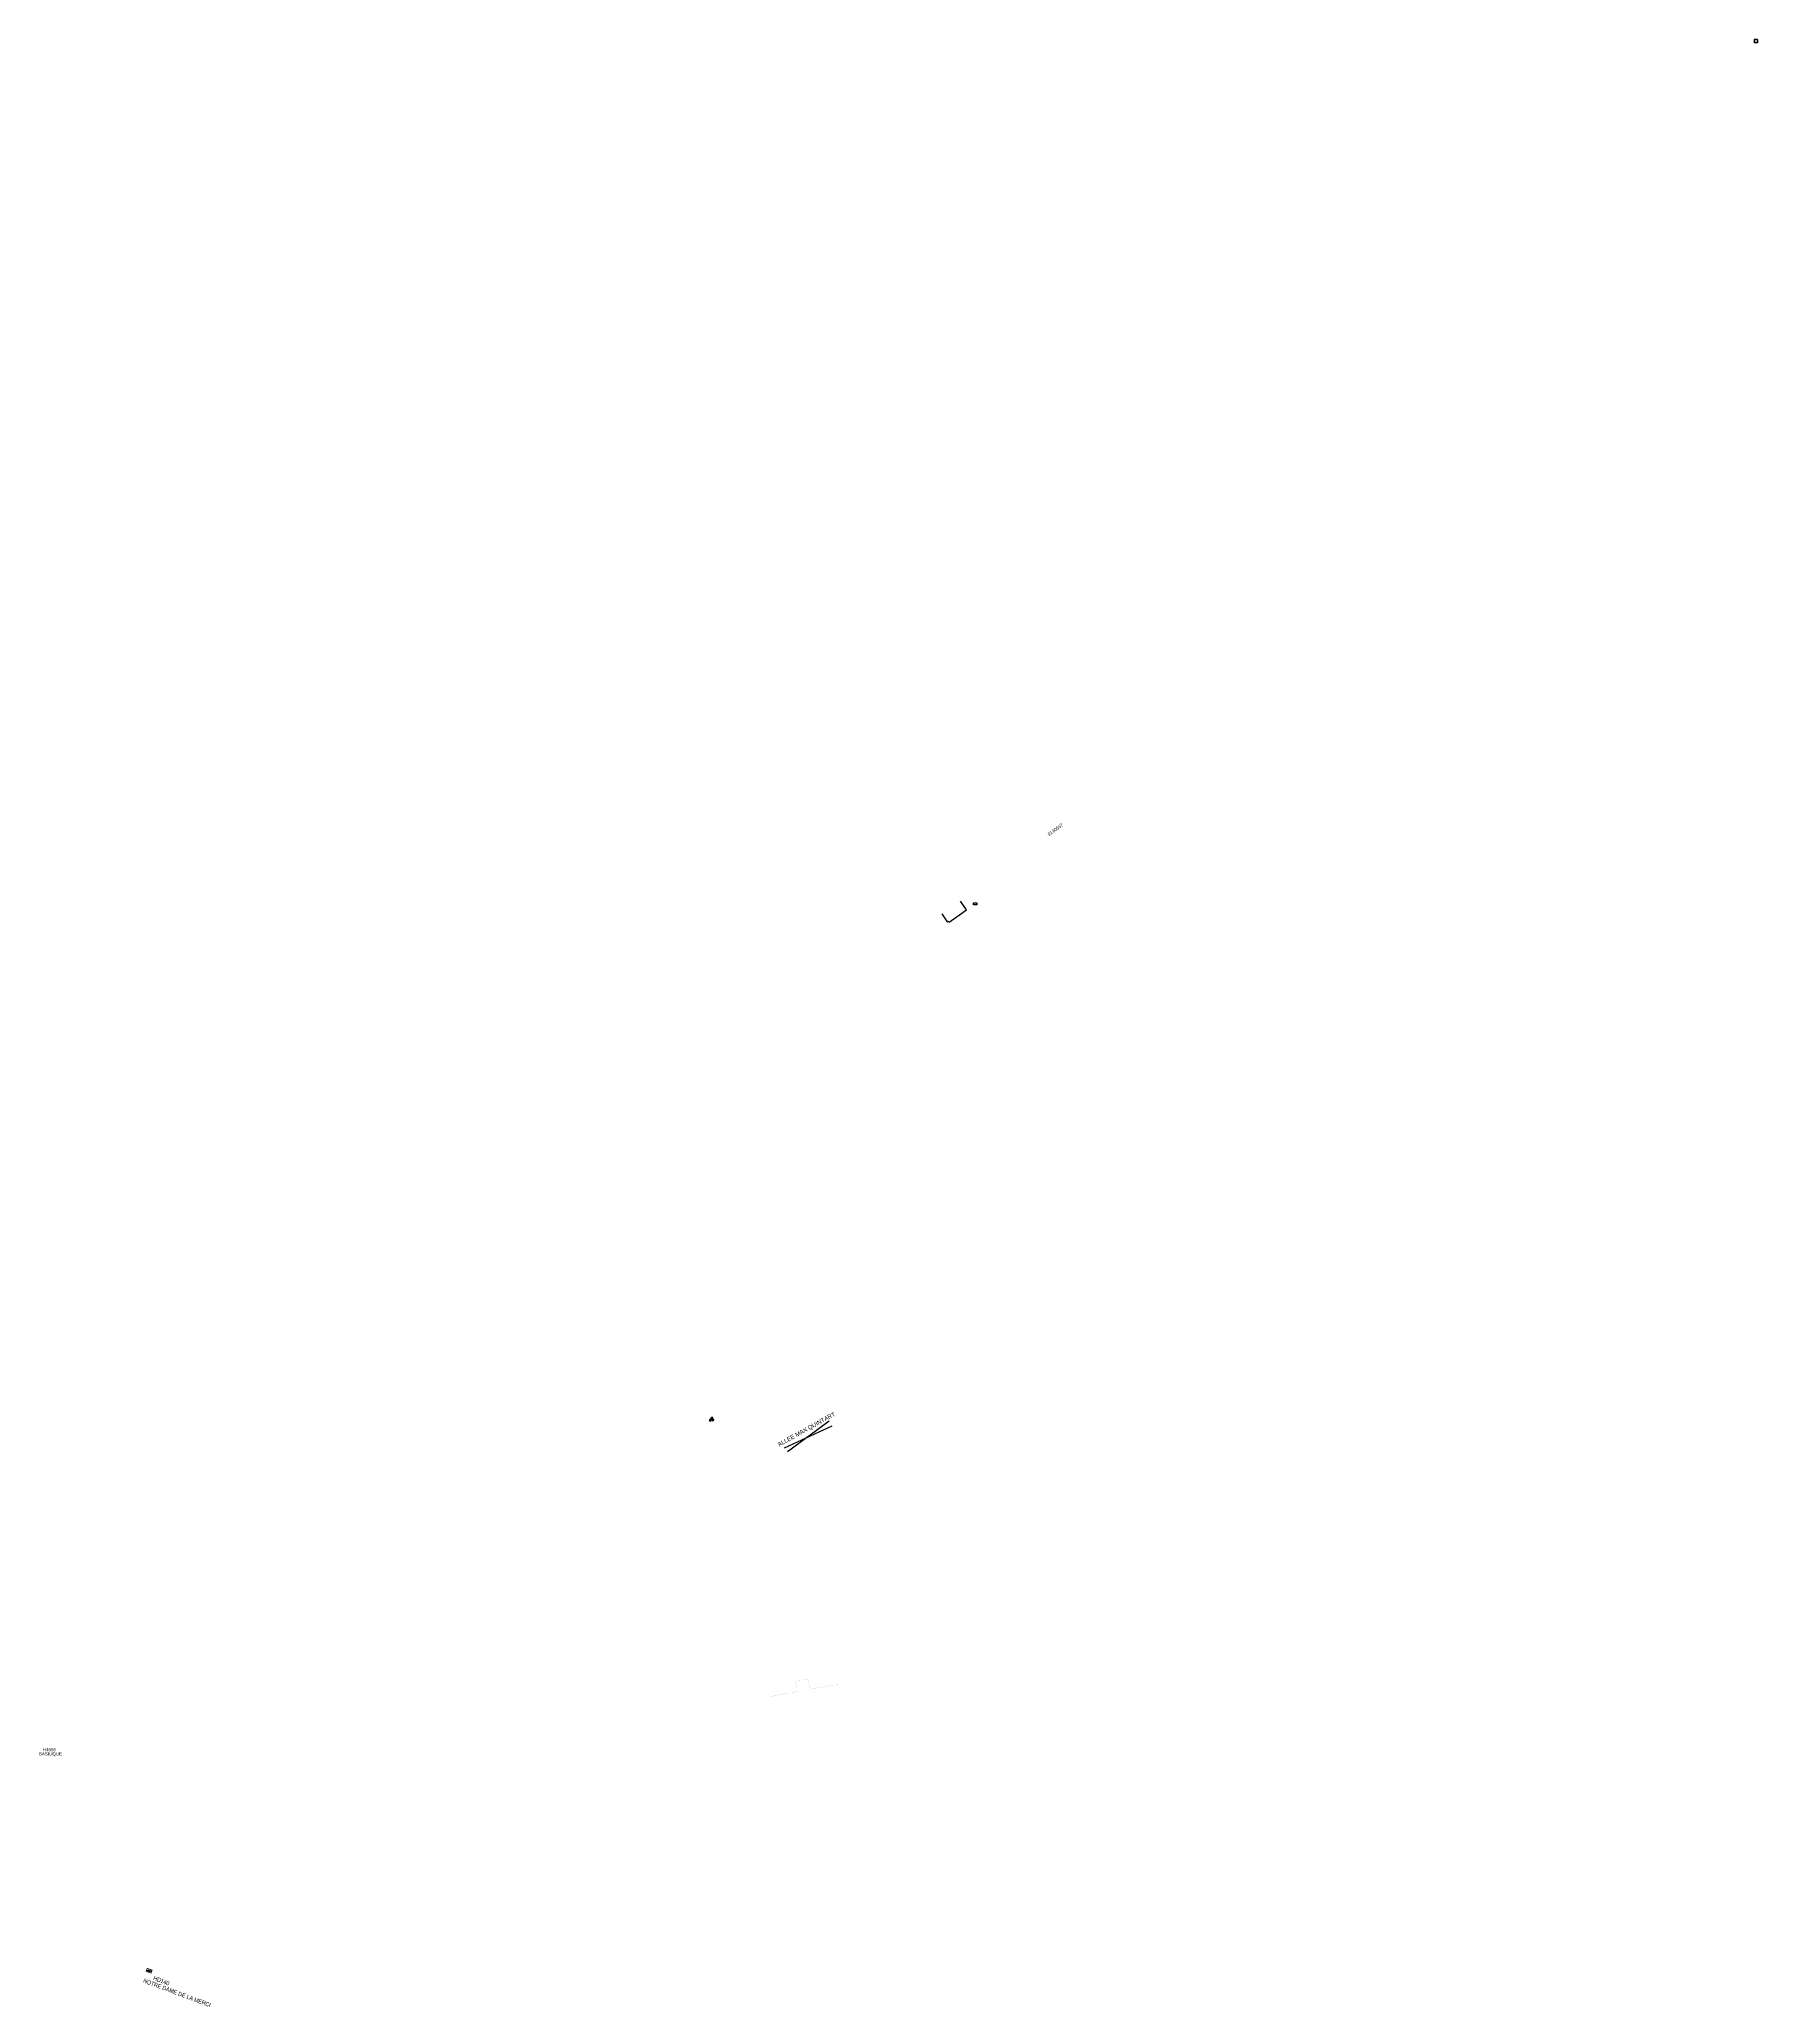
# Model space of a CAD drawing. Header units: millimetres. Extents: x 96010 to 96813, y 132074 to 132993.
import ezdxf
from ezdxf.enums import TextEntityAlignment as Align

# ---------------------------------------------------------------- set-up
doc = ezdxf.new("R2010")
doc.units = ezdxf.units.MM
doc.header["$MEASUREMENT"] = 0
doc.layers.get('0').update_dxf_attribs({"linetype": 'CONTINUOUS'})
for name, color, linetype in [('G_210', 7, 'CONTINUOUS'), ('W0100', 7, 'CONTINUOUS'), ('W0420', 7, 'CONTINUOUS'), ('W0432', 7, 'CONTINUOUS'), ('W0991', 7, 'CONTINUOUS'), ('W1102', 7, 'CONTINUOUS'), ('W1471', 7, 'CONTINUOUS')]:
    doc.layers.add(name, color=color, linetype=linetype)

# ---------------------------------------------------------------- blocks, each defined once
blk = doc.blocks.new('*U1')
at = {"flags": 128}
for points in [[(0.8, 0.8), (-0.8, 0.8)], [(-0.8, 0.8), (-0.8, 0)], [(0.8, 0.8), (-0.8, 0)], [(-0.8, 0), (0.8, 0)], [(0.8, 0), (0.8, 0.8)], [(-0.4, -0.33), (0.4, -0.33)], [(-0.4, -0.33), (-0.4, -1.13)], [(-0.4, -1.13), (0.4, -1.13)], [(0, -0.73), (0.4, -0.73)], [(0.4, -1.13), (0.4, -0.73)]]:
    blk.add_lwpolyline(points, dxfattribs=at)
blk = doc.blocks.new('T420')
for p, q in [((0.75, 0.75), (-0.75, 0.75)), ((-0.75, 0.75), (-0.75, -0.75)), ((0.75, 0.75), (0.75, -0.75)), ((0.75, -0.75), (-0.75, -0.75))]:
    blk.add_line(p, q)
blk.add_ellipse((0, 0), major_axis=(-0.53, 0.53), ratio=1, start_param=3.926991, end_param=10.210176)
blk = doc.blocks.new('T1471')
at = {"color": 0, "linetype": 'Continuous', "flags": 128}
blk.add_lwpolyline([(-0.75, -0.5), (-0.75, 0.5), (0.75, 0.5), (0.75, -0.5), (-0.75, -0.5)], dxfattribs=at)
blk = doc.blocks.new('*U10')
at = {"layer": 'G_210', "color": 0, "linetype": 'Continuous', "const_width": 0.35, "flags": 128}
blk.add_lwpolyline([(2.46, 1.5), (2.46, 0), (0, 0), (0, 1.5)], close=True, dxfattribs=at)
at = {"layer": 'G_210', "color": 0, "linetype": 'Continuous'}
blk.add_lwpolyline([(0.5, 1), (1.96, 1), (1.96, 0.5), (0.5, 0.5)], close=True, dxfattribs=at)
at = {"layer": 'G_210', "insert": (1.2, 0.75), "char_height": 0.341, "width": 0.5458, "attachment_point": 5}
blk.add_mtext('G', dxfattribs=at)
at = {"layer": 'G_210', "color": 0, "linetype": 'Continuous', "width": 0.75}
for tag, height, p in [('NOM', 2, (2, 9.68)), ('NUM', 2, (2, 12.5)), ('BCL', 1.5, (2, 7))]:
    blk.add_attdef(tag, text='', height=height, dxfattribs=at).set_placement(p, align=Align.MIDDLE)
at = {"layer": 'G_210', "color": 0, "linetype": 'Continuous', "width": 0.75, "flags": 3}
for tag, p in [('DEF_COUP', (2.14, -5.61)), ('DEF_TYPE', (2.14, -8.11)), ('DEF_LEG', (2.14, -3.11))]:
    blk.add_attdef(tag, text='', height=1.2, dxfattribs=at).set_placement(p, align=Align.MIDDLE)

msp = doc.modelspace()

# ---------------------------------------------------------------- linework, layer by layer
at = {"layer": 'W0100', "color": 252, "flags": 128}
msp.add_lwpolyline([(96431.82, 132583.82), (96434.35, 132580.16), (96434.85, 132580.51), (96435.24, 132579.93), (96443.38, 132585.74), (96440.54, 132589.86)], dxfattribs=at)
at = {"layer": 'W0991', "color": 252}
for p, q in [((96358.42, 132334.3), (96380.55, 132344.57)), ((96379.26, 132346.78), (96359.72, 132332.54))]:
    msp.add_line(p, q, dxfattribs=at)
at = {"layer": 'W1102', "color": 252, "const_width": 0.0251, "flags": 128}
msp.add_lwpolyline([(96383.39, 132223.94), (96383.39, 132223.94), (96382.47, 132223.76), (96377.08, 132222.79), (96372.64, 132221.98), (96370.3, 132221.55), (96369.44, 132226.36), (96363.42, 132225.24), (96364.27, 132220.46), (96351.34, 132218.08)], dxfattribs=at)

# ---------------------------------------------------------------- block references
at = {"layer": 'G_210'}
ref = msp.add_blockref('*U10', (96060, 132089.74), dxfattribs=dict(at, rotation=339.5616861112488))
ref.add_attrib('NUM', 'HD140', dxfattribs={"color": 0, "linetype": 'Continuous', "height": 2, "rotation": 339.56169, "width": 0.75}).set_placement((96067.17, 132085.35), align=Align.MIDDLE)
ref.add_attrib('NOM', 'NOTRE DAME DE LA MERCI', dxfattribs={"color": 0, "linetype": 'Continuous', "height": 2, "rotation": 339.56169, "width": 0.75}).set_placement((96074.48, 132079.68), align=Align.MIDDLE)
at = {"layer": 'W0420'}
msp.add_blockref('T420', (96812.31, 132991.73), dxfattribs=at)
at = {"layer": 'W0432', "color": 2, "linetype": 'Continuous', "rotation": 301.8616111561747}
msp.add_blockref('*U1', (96324.29, 132347.64), dxfattribs=at)
at = {"layer": 'W1471'}
msp.add_blockref('T1471', (96447.46, 132588.57), dxfattribs=at)

# ---------------------------------------------------------------- texts
at = {"layer": 'G_210', "linetype": 'Continuous', "width": 0.85}
for s, p in [('BASILIQUE', (96009.97, 132190.59)), ('H4656', (96011.81, 132192.57))]:
    msp.add_text(s, height=1.5, dxfattribs=at).set_placement(p)
at = {"layer": 'W0100', "color": 252, "width": 0.85}
msp.add_text('EL60557', height=1.5, rotation=35.9262, dxfattribs=at).set_placement((96484.94, 132623.3), align=Align.MIDDLE)
at = {"layer": 'W0991', "color": 252}
msp.add_text('ALLEE MAX QUINTART', height=2, rotation=28.85862, dxfattribs=at).set_placement((96368.7, 132342.82), align=Align.MIDDLE)

doc.saveas('drawing.dxf')
